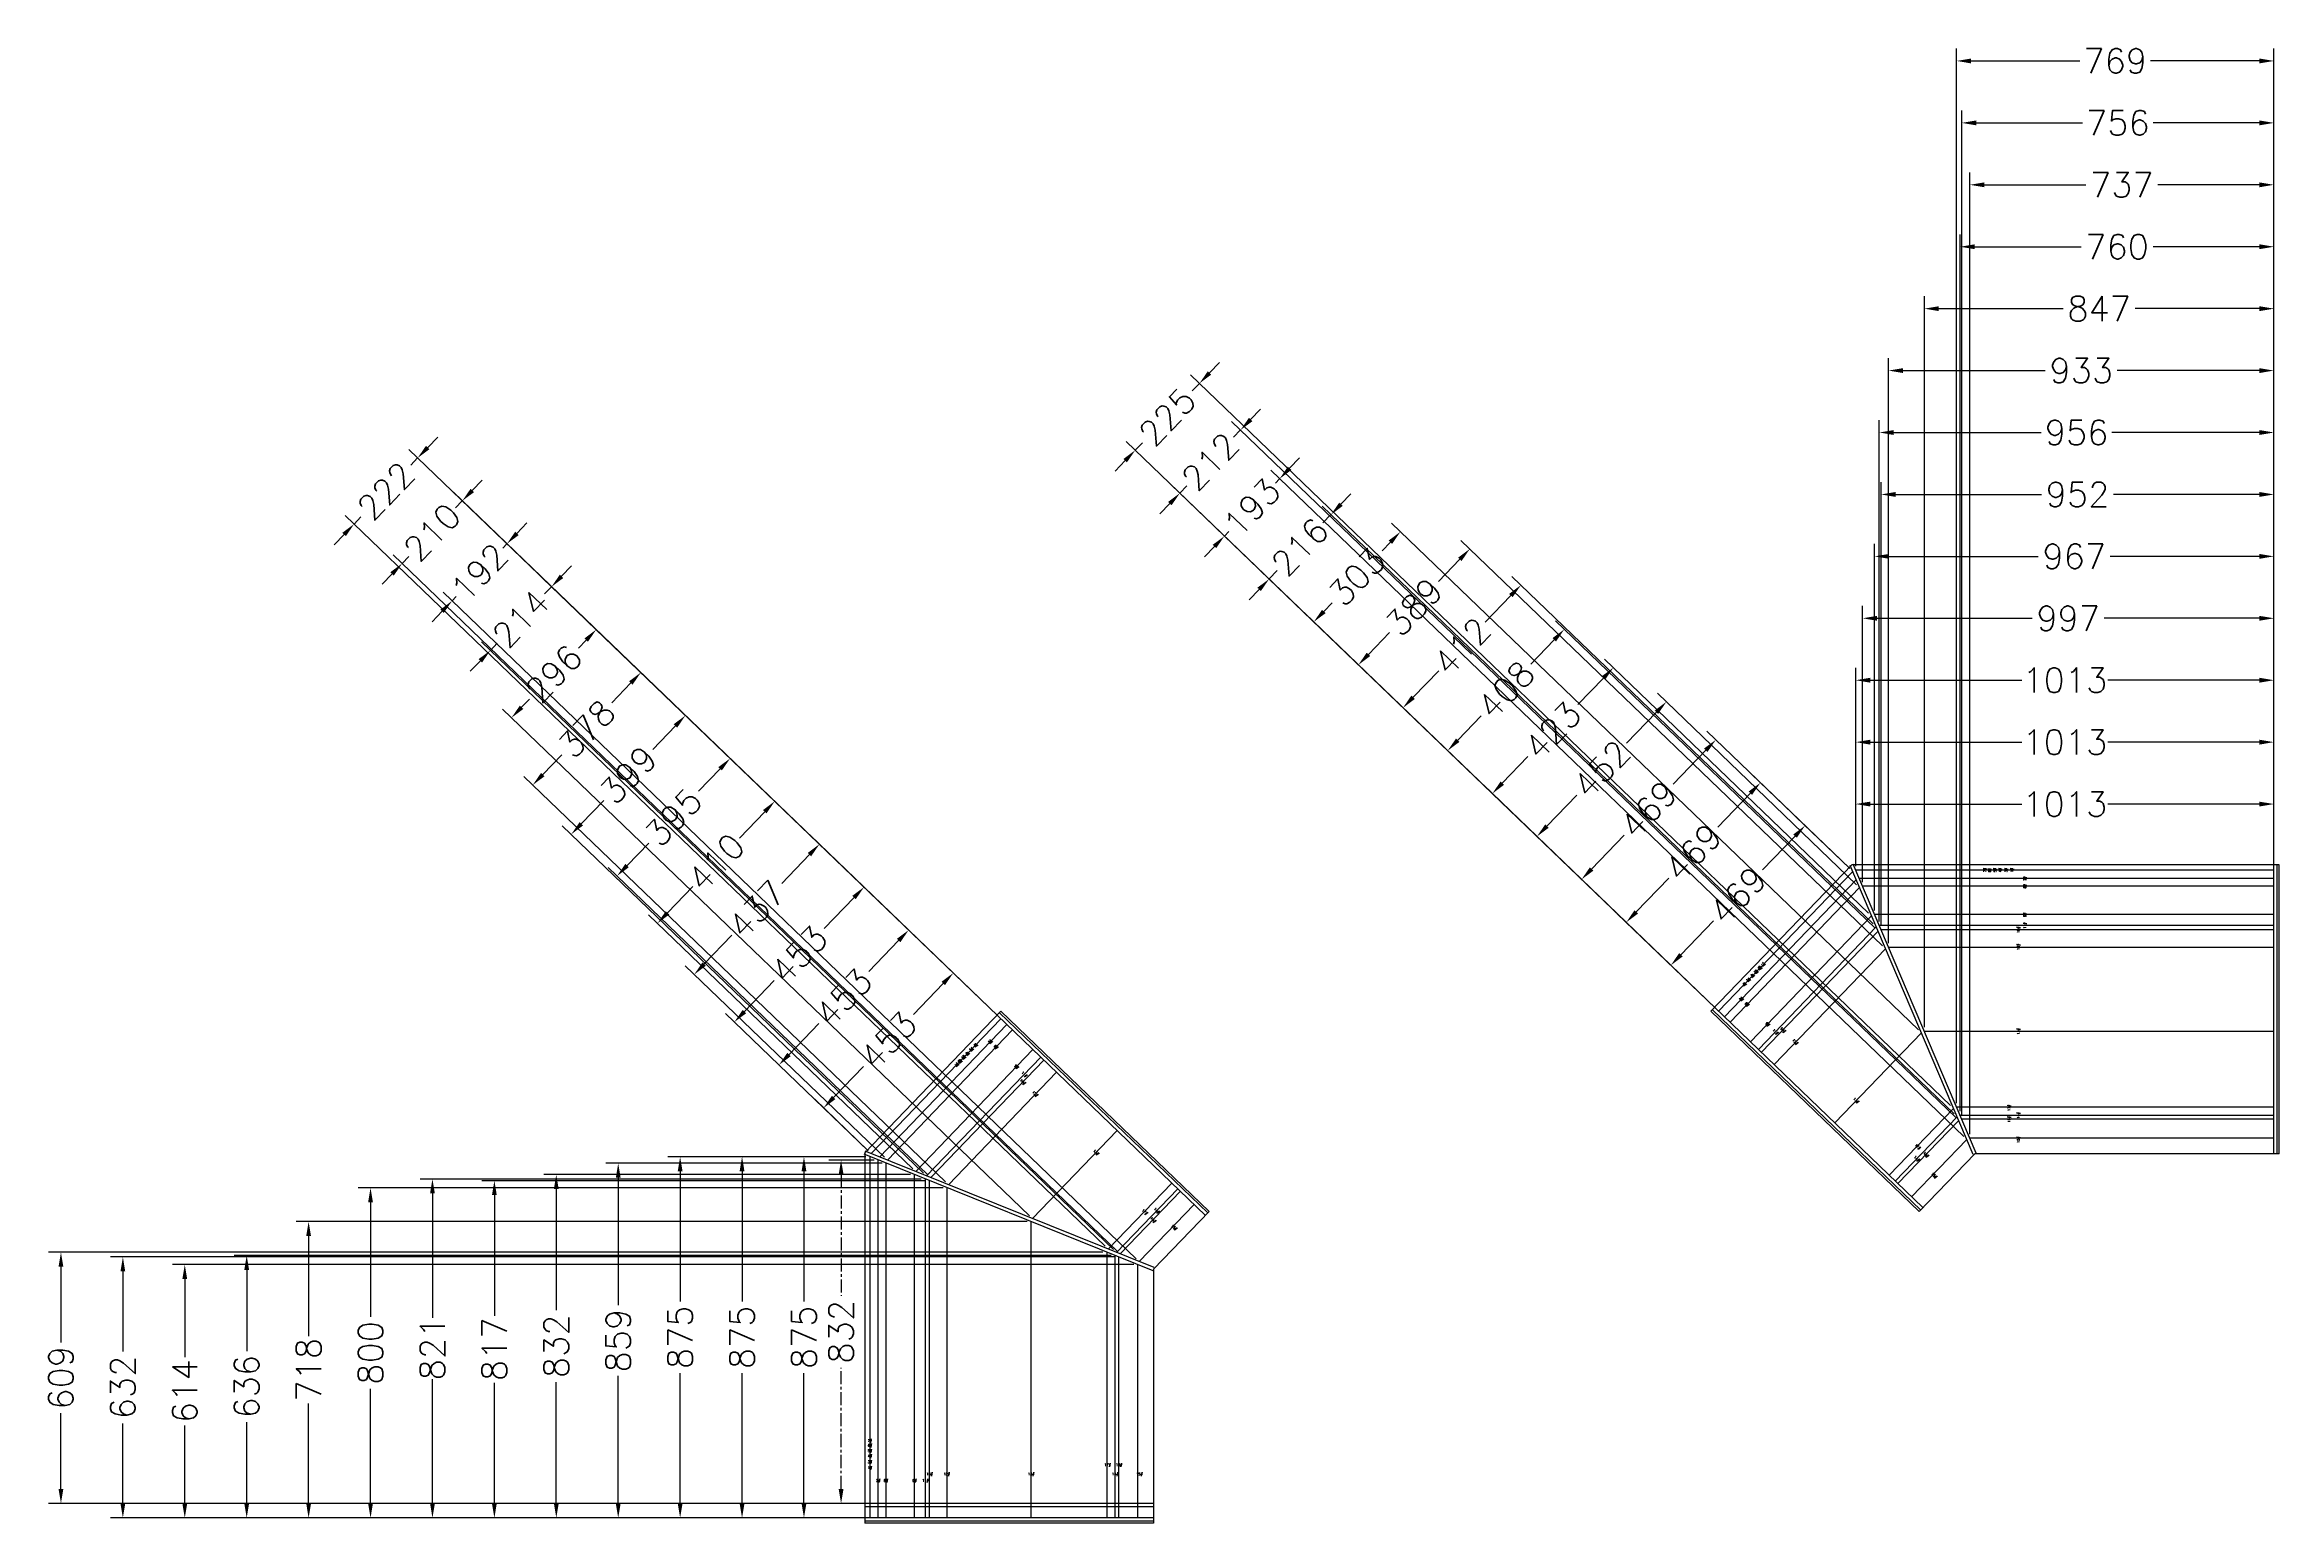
# Model space of a CAD drawing. Header units: millimetres. Extents: x 1725838 to 1745173, y -304752 to -289676.
# Drawn here: x 1726159 to 1731573, y -293651 to -290070 of the extents above; entities that cross this region are included whole.
import ezdxf

# ---------------------------------------------------------------- set-up
doc = ezdxf.new("R2010")
doc.units = ezdxf.units.MM
doc.header["$PDMODE"] = 35
doc.header["$PDSIZE"] = 3
doc.linetypes.add('CENTER', pattern=[50.8, 31.75, -6.35, 6.35, -6.35])
doc.styles.add('SIMPLEX', font='simplex.shx', dxfattribs={"bigfont": 'gbcbig.shx'})
doc.styles.get("Standard").update_dxf_attribs({"font": 'simplex.shx', "bigfont": 'gbcbig.shx'})
doc.dimstyles.new('整数60', dxfattribs={"dimtxt": 60, "dimasz": 35, "dimexe": 30, "dimexo": 10, "dimgap": 10, "dimtad": 0, "dimdec": 0, "dimzin": 12, "dimdsep": 46, "dimtxsty": 'SIMPLEX', "dimcen": 50, "dimclrd": 256, "dimclre": 256, "dimclrt": 3, "dimazin": 3, "dimtfac": 1, "dimtdec": 0, "dimtmove": 1, "dimatfit": 3, "dimfxl": 0, "dimlwd": -1, "dimlwe": -1, "dimarcsym": 0})

# ---------------------------------------------------------------- blocks, each defined once
blk = doc.blocks.new('*D168')
at = {"linetype": 'Continuous'}
for p, q in [((1728168.9, -292771.2), (1728058.7, -292771.2)), ((1728168.9, -293603.1), (1728058.7, -293603.1))]:
    blk.add_line(p, q, dxfattribs=at)
at = {"linetype": 'CENTER'}
for p, q in [((1728088.7, -292806.2), (1728088.7, -293100)), ((1728088.7, -293568.1), (1728088.7, -293274.3))]:
    blk.add_line(p, q, dxfattribs=at)
for points in [[(1728082.9, -292806.2), (1728094.6, -292806.2), (1728088.7, -292771.2)], [(1728082.9, -293568.1), (1728094.6, -293568.1), (1728088.7, -293603.1)]]:
    blk.add_solid(points)
at = {"layer": 'Defpoints', "color": 0}
for p in [(1728088.7, -292771.2), (1728178.9, -292771.2), (1728178.9, -293603.1)]:
    blk.add_point(p, dxfattribs=at)
at = {"color": 3, "insert": (1728088.7, -293187.1), "char_height": 60, "attachment_point": 5, "rotation": 90, "style": 'SIMPLEX'}
blk.add_mtext('832', dxfattribs=at)
blk = doc.blocks.new('*D169')
for p, q in [((1728148.9, -292763.2), (1727968.8, -292763.2)), ((1727998.8, -292798.2), (1727998.8, -293113.5)), ((1727998.8, -293603.1), (1727998.8, -293287.8)), ((1728148.9, -293638.1), (1727968.8, -293638.1))]:
    blk.add_line(p, q)
for points in [[(1727993, -292798.2), (1728004.6, -292798.2), (1727998.8, -292763.2)], [(1727993, -293603.1), (1728004.6, -293603.1), (1727998.8, -293638.1)]]:
    blk.add_solid(points)
at = {"layer": 'Defpoints', "color": 0}
for p in [(1727998.8, -292763.2), (1728158.9, -292763.2), (1728158.9, -293638.1)]:
    blk.add_point(p, dxfattribs=at)
at = {"color": 3, "insert": (1727998.8, -293200.6), "char_height": 60, "attachment_point": 5, "rotation": 90, "style": 'SIMPLEX'}
blk.add_mtext('875', dxfattribs=at)
blk = doc.blocks.new('*D240')
for p, q in [((1728148.9, -292763.2), (1727818.8, -292763.2)), ((1727848.8, -292798.2), (1727848.8, -293113.5)), ((1727848.8, -293603.1), (1727848.8, -293287.8)), ((1728148.9, -293638.1), (1727818.8, -293638.1))]:
    blk.add_line(p, q)
for points in [[(1727843, -292798.2), (1727854.6, -292798.2), (1727848.8, -292763.2)], [(1727843, -293603.1), (1727854.6, -293603.1), (1727848.8, -293638.1)]]:
    blk.add_solid(points)
at = {"layer": 'Defpoints', "color": 0}
for p in [(1727848.8, -292763.2), (1728158.9, -292763.2), (1728158.9, -293638.1)]:
    blk.add_point(p, dxfattribs=at)
at = {"color": 3, "insert": (1727848.8, -293200.6), "char_height": 60, "attachment_point": 5, "rotation": 90, "style": 'SIMPLEX'}
blk.add_mtext('875', dxfattribs=at)
blk = doc.blocks.new('*D170')
for p, q in [((1728148.9, -292763.2), (1727668.8, -292763.2)), ((1727698.8, -292798.2), (1727698.8, -293113.5)), ((1727698.8, -293603.1), (1727698.8, -293287.8)), ((1728148.9, -293638.1), (1727668.8, -293638.1))]:
    blk.add_line(p, q)
for points in [[(1727693, -292798.2), (1727704.6, -292798.2), (1727698.8, -292763.2)], [(1727693, -293603.1), (1727704.6, -293603.1), (1727698.8, -293638.1)]]:
    blk.add_solid(points)
at = {"layer": 'Defpoints', "color": 0}
for p in [(1727698.8, -292763.2), (1728158.9, -292763.2), (1728158.9, -293638.1)]:
    blk.add_point(p, dxfattribs=at)
at = {"color": 3, "insert": (1727698.8, -293200.6), "char_height": 60, "attachment_point": 5, "rotation": 90, "style": 'SIMPLEX'}
blk.add_mtext('875', dxfattribs=at)
blk = doc.blocks.new('*D241')
for p, q in [((1728187.9, -292778.9), (1727518.8, -292778.9)), ((1727548.8, -292813.9), (1727548.8, -293122.8)), ((1727548.8, -293603.1), (1727548.8, -293294.2)), ((1728148.9, -293638.1), (1727518.8, -293638.1))]:
    blk.add_line(p, q)
for points in [[(1727543, -292813.9), (1727554.6, -292813.9), (1727548.8, -292778.9)], [(1727543, -293603.1), (1727554.6, -293603.1), (1727548.8, -293638.1)]]:
    blk.add_solid(points)
at = {"layer": 'Defpoints', "color": 0}
for p in [(1727548.8, -292778.9), (1728197.9, -292778.9), (1728158.9, -293638.1)]:
    blk.add_point(p, dxfattribs=at)
at = {"color": 3, "insert": (1727548.8, -293208.5), "char_height": 60, "attachment_point": 5, "rotation": 90, "style": 'SIMPLEX'}
blk.add_mtext('859', dxfattribs=at)
blk = doc.blocks.new('*D242')
for p, q in [((1728256.5, -292806.5), (1727368.8, -292806.5)), ((1727398.8, -292841.5), (1727398.8, -293135.1)), ((1727398.8, -293603.1), (1727398.8, -293309.4)), ((1728148.9, -293638.1), (1727368.8, -293638.1))]:
    blk.add_line(p, q)
for points in [[(1727393, -292841.5), (1727404.6, -292841.5), (1727398.8, -292806.5)], [(1727393, -293603.1), (1727404.6, -293603.1), (1727398.8, -293638.1)]]:
    blk.add_solid(points)
at = {"layer": 'Defpoints', "color": 0}
for p in [(1727398.8, -292806.5), (1728266.5, -292806.5), (1728158.9, -293638.1)]:
    blk.add_point(p, dxfattribs=at)
at = {"color": 3, "insert": (1727398.8, -293222.3), "char_height": 60, "attachment_point": 5, "rotation": 90, "style": 'SIMPLEX'}
blk.add_mtext('832', dxfattribs=at)
blk = doc.blocks.new('*D243')
for p, q in [((1728293.1, -292821.2), (1727218.8, -292821.2)), ((1727248.8, -292856.2), (1727248.8, -293148.2)), ((1727248.8, -293603.1), (1727248.8, -293311.1)), ((1728148.9, -293638.1), (1727218.8, -293638.1))]:
    blk.add_line(p, q)
for points in [[(1727243, -292856.2), (1727254.6, -292856.2), (1727248.8, -292821.2)], [(1727243, -293603.1), (1727254.6, -293603.1), (1727248.8, -293638.1)]]:
    blk.add_solid(points)
at = {"layer": 'Defpoints', "color": 0}
for p in [(1727248.8, -292821.2), (1728303.1, -292821.2), (1728158.9, -293638.1)]:
    blk.add_point(p, dxfattribs=at)
at = {"color": 3, "insert": (1727248.8, -293229.6), "char_height": 60, "attachment_point": 5, "rotation": 90, "style": 'SIMPLEX'}
blk.add_mtext('817', dxfattribs=at)
blk = doc.blocks.new('*D244')
for p, q in [((1728282.9, -292817.1), (1727068.8, -292817.1)), ((1727098.8, -292852.1), (1727098.8, -293153.3)), ((1727098.8, -293603.1), (1727098.8, -293301.9)), ((1728148.9, -293638.1), (1727068.8, -293638.1))]:
    blk.add_line(p, q)
for points in [[(1727093, -292852.1), (1727104.6, -292852.1), (1727098.8, -292817.1)], [(1727093, -293603.1), (1727104.6, -293603.1), (1727098.8, -293638.1)]]:
    blk.add_solid(points)
at = {"layer": 'Defpoints', "color": 0}
for p in [(1727098.8, -292817.1), (1728292.9, -292817.1), (1728158.9, -293638.1)]:
    blk.add_point(p, dxfattribs=at)
at = {"color": 3, "insert": (1727098.8, -293227.6), "char_height": 60, "attachment_point": 5, "rotation": 90, "style": 'SIMPLEX'}
blk.add_mtext('821', dxfattribs=at)
blk = doc.blocks.new('*D245')
for p, q in [((1728335.9, -292838.5), (1726918.8, -292838.5)), ((1726948.8, -292873.5), (1726948.8, -293151.1)), ((1726948.8, -293603.1), (1726948.8, -293325.4)), ((1728148.9, -293638.1), (1726918.8, -293638.1))]:
    blk.add_line(p, q)
for points in [[(1726943, -292873.5), (1726954.6, -292873.5), (1726948.8, -292838.5)], [(1726943, -293603.1), (1726954.6, -293603.1), (1726948.8, -293638.1)]]:
    blk.add_solid(points)
at = {"layer": 'Defpoints', "color": 0}
for p in [(1726948.8, -292838.5), (1728345.9, -292838.5), (1728158.9, -293638.1)]:
    blk.add_point(p, dxfattribs=at)
at = {"color": 3, "insert": (1726948.8, -293238.3), "char_height": 60, "attachment_point": 5, "rotation": 90, "style": 'SIMPLEX'}
blk.add_mtext('800', dxfattribs=at)
blk = doc.blocks.new('*D246')
for p, q in [((1728539.4, -292920.4), (1726768.8, -292920.4)), ((1726798.8, -292955.4), (1726798.8, -293197.8)), ((1726798.8, -293603.1), (1726798.8, -293360.7)), ((1728148.9, -293638.1), (1726768.8, -293638.1))]:
    blk.add_line(p, q)
for points in [[(1726793, -292955.4), (1726804.6, -292955.4), (1726798.8, -292920.4)], [(1726793, -293603.1), (1726804.6, -293603.1), (1726798.8, -293638.1)]]:
    blk.add_solid(points)
at = {"layer": 'Defpoints', "color": 0}
for p in [(1726798.8, -292920.4), (1728549.4, -292920.4), (1728158.9, -293638.1)]:
    blk.add_point(p, dxfattribs=at)
at = {"color": 3, "insert": (1726798.8, -293279.2), "char_height": 60, "attachment_point": 5, "rotation": 90, "style": 'SIMPLEX'}
blk.add_mtext('718', dxfattribs=at)
blk = doc.blocks.new('*D247')
for p, q in [((1728742.9, -293002.4), (1726618.8, -293002.4)), ((1726648.8, -293037.4), (1726648.8, -293234.5)), ((1726648.8, -293603.1), (1726648.8, -293405.9)), ((1728148.9, -293638.1), (1726618.8, -293638.1))]:
    blk.add_line(p, q)
for points in [[(1726643, -293037.4), (1726654.6, -293037.4), (1726648.8, -293002.4)], [(1726643, -293603.1), (1726654.6, -293603.1), (1726648.8, -293638.1)]]:
    blk.add_solid(points)
at = {"layer": 'Defpoints', "color": 0}
for p in [(1726648.8, -293002.4), (1728752.9, -293002.4), (1728158.9, -293638.1)]:
    blk.add_point(p, dxfattribs=at)
at = {"color": 3, "insert": (1726648.8, -293320.2), "char_height": 60, "attachment_point": 5, "rotation": 90, "style": 'SIMPLEX'}
blk.add_mtext('636', dxfattribs=at)
blk = doc.blocks.new('*D248')
for p, q in [((1728797.9, -293024.5), (1726468.8, -293024.5)), ((1726498.8, -293059.5), (1726498.8, -293248.4)), ((1726498.8, -293603.1), (1726498.8, -293414.2)), ((1728148.9, -293638.1), (1726468.8, -293638.1))]:
    blk.add_line(p, q)
for points in [[(1726493, -293059.5), (1726504.6, -293059.5), (1726498.8, -293024.5)], [(1726493, -293603.1), (1726504.6, -293603.1), (1726498.8, -293638.1)]]:
    blk.add_solid(points)
at = {"layer": 'Defpoints', "color": 0}
for p in [(1726498.8, -293024.5), (1728807.9, -293024.5), (1728158.9, -293638.1)]:
    blk.add_point(p, dxfattribs=at)
at = {"color": 3, "insert": (1726498.8, -293331.3), "char_height": 60, "attachment_point": 5, "rotation": 90, "style": 'SIMPLEX'}
blk.add_mtext('614', dxfattribs=at)
blk = doc.blocks.new('*D249')
for p, q in [((1728751.9, -293006), (1726318.8, -293006)), ((1726348.8, -293041), (1726348.8, -293234.9)), ((1726348.8, -293603.1), (1726348.8, -293409.2)), ((1728148.9, -293638.1), (1726318.8, -293638.1))]:
    blk.add_line(p, q)
for points in [[(1726343, -293041), (1726354.6, -293041), (1726348.8, -293006)], [(1726343, -293603.1), (1726354.6, -293603.1), (1726348.8, -293638.1)]]:
    blk.add_solid(points)
at = {"layer": 'Defpoints', "color": 0}
for p in [(1726348.8, -293006), (1728761.9, -293006), (1728158.9, -293638.1)]:
    blk.add_point(p, dxfattribs=at)
at = {"color": 3, "insert": (1726348.8, -293322), "char_height": 60, "attachment_point": 5, "rotation": 90, "style": 'SIMPLEX'}
blk.add_mtext('632', dxfattribs=at)
blk = doc.blocks.new('*D250')
for p, q in [((1728722.9, -292994.3), (1726168.8, -292994.3)), ((1726198.8, -293029.3), (1726198.8, -293213)), ((1726198.8, -293568.1), (1726198.8, -293384.4)), ((1728148.9, -293603.1), (1726168.8, -293603.1))]:
    blk.add_line(p, q)
for points in [[(1726193, -293029.3), (1726204.6, -293029.3), (1726198.8, -292994.3)], [(1726193, -293568.1), (1726204.6, -293568.1), (1726198.8, -293603.1)]]:
    blk.add_solid(points)
at = {"layer": 'Defpoints', "color": 0}
for p in [(1726198.8, -292994.3), (1728732.9, -292994.3), (1728158.9, -293603.1)]:
    blk.add_point(p, dxfattribs=at)
at = {"color": 3, "insert": (1726198.8, -293298.7), "char_height": 60, "attachment_point": 5, "rotation": 90, "style": 'SIMPLEX'}
blk.add_mtext('609', dxfattribs=at)
blk = doc.blocks.new('*D171')
for p, q in [((1728468.8, -292422.1), (1728338.9, -292297.3)), ((1728336.3, -292343.3), (1728263.9, -292418.6)), ((1728070.7, -292619.5), (1728143.1, -292544.2)), ((1728154.7, -292748.8), (1728024.9, -292624))]:
    blk.add_line(p, q)
for points in [[(1728332.1, -292339.2), (1728340.5, -292347.3), (1728360.6, -292318.1)], [(1728066.5, -292615.5), (1728074.9, -292623.6), (1728046.5, -292644.8)]]:
    blk.add_solid(points)
at = {"layer": 'Defpoints', "color": 0}
for p in [(1728476, -292429), (1728046.5, -292644.8), (1728161.9, -292755.7)]:
    blk.add_point(p, dxfattribs=at)
at = {"color": 3, "insert": (1728203.5, -292481.4), "char_height": 60, "attachment_point": 5, "rotation": 46.1286, "style": 'SIMPLEX'}
blk.add_mtext('453', dxfattribs=at)
blk = doc.blocks.new('*D172')
for p, q in [((1728468.8, -292422.1), (1728230.8, -292193.3)), ((1728228.2, -292239.3), (1728155.8, -292314.6)), ((1727962.6, -292515.6), (1728035, -292440.3)), ((1728154.7, -292748.8), (1727916.7, -292520))]:
    blk.add_line(p, q)
for points in [[(1728224, -292235.3), (1728232.4, -292243.4), (1728252.4, -292214.1)], [(1727958.4, -292511.5), (1727966.8, -292519.6), (1727938.3, -292540.8)]]:
    blk.add_solid(points)
at = {"layer": 'Defpoints', "color": 0}
for p in [(1728476, -292429), (1727938.3, -292540.8), (1728161.9, -292755.7)]:
    blk.add_point(p, dxfattribs=at)
at = {"color": 3, "insert": (1728095.4, -292377.4), "char_height": 60, "attachment_point": 5, "rotation": 46.1286, "style": 'SIMPLEX'}
blk.add_mtext('453', dxfattribs=at)
blk = doc.blocks.new('*D173')
for p, q in [((1728468.8, -292422.1), (1728122.7, -292089.4)), ((1728120, -292135.4), (1728047.6, -292210.7)), ((1727854.5, -292411.6), (1727926.9, -292336.3)), ((1728154.7, -292748.8), (1727808.6, -292416))]:
    blk.add_line(p, q)
for points in [[(1728115.8, -292131.3), (1728124.2, -292139.4), (1728144.3, -292110.1)], [(1727850.3, -292407.6), (1727858.7, -292415.7), (1727830.2, -292436.8)]]:
    blk.add_solid(points)
at = {"layer": 'Defpoints', "color": 0}
for p in [(1728476, -292429), (1727830.2, -292436.8), (1728161.9, -292755.7)]:
    blk.add_point(p, dxfattribs=at)
at = {"color": 3, "insert": (1727987.2, -292273.5), "char_height": 60, "attachment_point": 5, "rotation": 46.1286, "style": 'SIMPLEX'}
blk.add_mtext('453', dxfattribs=at)
blk = doc.blocks.new('*D174')
for p, q in [((1728468.8, -292422.1), (1728014.5, -291985.4)), ((1728011.9, -292031.4), (1727945, -292101.1)), ((1727757.2, -292296.3), (1727824.2, -292226.7)), ((1728193.7, -292764.5), (1727711.3, -292300.8))]:
    blk.add_line(p, q)
for points in [[(1728007.7, -292027.4), (1728016.1, -292035.5), (1728036.2, -292006.2)], [(1727753, -292292.3), (1727761.4, -292300.4), (1727733, -292321.6)]]:
    blk.add_solid(points)
at = {"layer": 'Defpoints', "color": 0}
for p in [(1727733, -292321.6), (1728476, -292429), (1728200.9, -292771.4)]:
    blk.add_point(p, dxfattribs=at)
at = {"color": 3, "insert": (1727884.6, -292163.9), "char_height": 60, "attachment_point": 5, "rotation": 46.1286, "style": 'SIMPLEX'}
blk.add_mtext('437', dxfattribs=at)
blk = doc.blocks.new('*D175')
for p, q in [((1728468.8, -292422.1), (1727906.4, -291881.4)), ((1727903.8, -291927.5), (1727842.4, -291991.3)), ((1727668.2, -292172.5), (1727729.6, -292108.7)), ((1728262.3, -292792.1), (1727622.3, -292176.9))]:
    blk.add_line(p, q)
for points in [[(1727899.6, -291923.4), (1727908, -291931.5), (1727928, -291902.2)], [(1727664, -292168.4), (1727672.4, -292176.5), (1727644, -292197.7)]]:
    blk.add_solid(points)
at = {"layer": 'Defpoints', "color": 0}
for p in [(1727644, -292197.7), (1728476, -292429), (1728269.5, -292799.1)]:
    blk.add_point(p, dxfattribs=at)
at = {"color": 3, "insert": (1727786, -292050), "char_height": 60, "attachment_point": 5, "rotation": 46.1286, "style": 'SIMPLEX'}
blk.add_mtext('410', dxfattribs=at)
blk = doc.blocks.new('*D176')
for p, q in [((1728468.8, -292422.1), (1727798.3, -291777.5)), ((1727795.6, -291823.5), (1727743.4, -291877.9)), ((1727570.3, -292057.9), (1727622.6, -292003.5)), ((1728298.9, -292806.9), (1727524.4, -292062.3))]:
    blk.add_line(p, q)
for points in [[(1727791.4, -291819.5), (1727799.8, -291827.5), (1727819.9, -291798.3)], [(1727566.1, -292053.8), (1727574.5, -292061.9), (1727546, -292083.1)]]:
    blk.add_solid(points)
at = {"layer": 'Defpoints', "color": 0}
for p in [(1727546, -292083.1), (1728476, -292429), (1728306.1, -292813.8)]:
    blk.add_point(p, dxfattribs=at)
at = {"color": 3, "insert": (1727683, -291940.7), "char_height": 60, "attachment_point": 5, "rotation": 46.1286, "style": 'SIMPLEX'}
blk.add_mtext('395', dxfattribs=at)
blk = doc.blocks.new('*D177')
for p, q in [((1728468.8, -292422.1), (1727690.1, -291673.5)), ((1727687.5, -291719.5), (1727632.8, -291776.4)), ((1727459.3, -291956.9), (1727514, -291900)), ((1728288.7, -292802.8), (1727413.4, -291961.3))]:
    blk.add_line(p, q)
for points in [[(1727683.3, -291715.5), (1727691.7, -291723.6), (1727711.7, -291694.3)], [(1727455.1, -291952.8), (1727463.5, -291960.9), (1727435.1, -291982.1)]]:
    blk.add_solid(points)
at = {"layer": 'Defpoints', "color": 0}
for p in [(1727435.1, -291982.1), (1728476, -292429), (1728295.9, -292809.7)]:
    blk.add_point(p, dxfattribs=at)
at = {"color": 3, "insert": (1727573.4, -291838.2), "char_height": 60, "attachment_point": 5, "rotation": 46.1286, "style": 'SIMPLEX'}
blk.add_mtext('399', dxfattribs=at)
blk = doc.blocks.new('*D178')
for p, q in [((1727579.4, -291615.6), (1727533.1, -291663.7)), ((1728468.8, -292422.1), (1727582, -291569.6)), ((1727366, -291837.5), (1727412.3, -291789.4)), ((1728341.7, -292824.1), (1727320.1, -291842))]:
    blk.add_line(p, q)
for points in [[(1727575.2, -291611.5), (1727583.6, -291619.6), (1727603.6, -291590.4)], [(1727361.8, -291833.5), (1727370.2, -291841.6), (1727341.7, -291862.8)]]:
    blk.add_solid(points)
at = {"layer": 'Defpoints', "color": 0}
for p in [(1727341.7, -291862.8), (1728476, -292429), (1728348.9, -292831)]:
    blk.add_point(p, dxfattribs=at)
at = {"color": 3, "insert": (1727472.7, -291726.6), "char_height": 60, "attachment_point": 5, "rotation": 46.1286, "style": 'SIMPLEX'}
blk.add_mtext('378', dxfattribs=at)
blk = doc.blocks.new('*D179')
for p, q in [((1727471.2, -291511.6), (1727452.3, -291531.3)), ((1728468.8, -292422.1), (1727473.9, -291465.6)), ((1727314.7, -291674.5), (1727333.5, -291654.9)), ((1728545.2, -292906.1), (1727268.8, -291678.9))]:
    blk.add_line(p, q)
for points in [[(1727467, -291507.6), (1727475.4, -291515.7), (1727495.5, -291486.4)], [(1727310.4, -291670.5), (1727318.9, -291678.5), (1727290.4, -291699.7)]]:
    blk.add_solid(points)
at = {"layer": 'Defpoints', "color": 0}
for p in [(1727290.4, -291699.7), (1728476, -292429), (1728552.4, -292913)]:
    blk.add_point(p, dxfattribs=at)
at = {"color": 3, "insert": (1727392.9, -291593.1), "char_height": 60, "attachment_point": 5, "rotation": 46.1286, "style": 'SIMPLEX'}
blk.add_mtext('296', dxfattribs=at)
blk = doc.blocks.new('*D180')
for p, q in [((1727411.6, -291357.2), (1727435.9, -291332)), ((1728468.8, -292422.1), (1727365.7, -291361.7)), ((1727387.3, -291382.4), (1727370.6, -291399.8)), ((1727214.8, -291561.9), (1727190.5, -291587.2)), ((1728748.7, -292988), (1727217.4, -291515.9)), ((1727239.1, -291536.7), (1727255.8, -291519.3))]:
    blk.add_line(p, q)
for points in [[(1727407.4, -291353.2), (1727415.8, -291361.3), (1727387.3, -291382.4)], [(1727210.6, -291557.9), (1727219, -291566), (1727239.1, -291536.7)]]:
    blk.add_solid(points)
at = {"layer": 'Defpoints', "color": 0}
for p in [(1727239.1, -291536.7), (1728476, -292429), (1728755.9, -292995)]:
    blk.add_point(p, dxfattribs=at)
at = {"color": 3, "insert": (1727313.2, -291459.6), "char_height": 60, "attachment_point": 5, "rotation": 46.1286, "style": 'SIMPLEX'}
blk.add_mtext('214', dxfattribs=at)
blk = doc.blocks.new('*D181')
for p, q in [((1727303.5, -291253.3), (1727327.7, -291228)), ((1728468.8, -292422.1), (1727257.6, -291257.7)), ((1727279.2, -291278.5), (1727269.2, -291288.9)), ((1728803.7, -293010.2), (1727124.6, -291396)), ((1727122, -291442), (1727097.8, -291467.2)), ((1727146.3, -291416.8), (1727156.3, -291406.3))]:
    blk.add_line(p, q)
for points in [[(1727299.3, -291249.2), (1727307.7, -291257.3), (1727279.2, -291278.5)], [(1727117.8, -291438), (1727126.2, -291446), (1727146.3, -291416.8)]]:
    blk.add_solid(points)
at = {"layer": 'Defpoints', "color": 0}
for p in [(1727146.3, -291416.8), (1728476, -292429), (1728810.9, -293017.1)]:
    blk.add_point(p, dxfattribs=at)
at = {"color": 3, "insert": (1727212.7, -291347.6), "char_height": 60, "attachment_point": 5, "rotation": 46.1286, "style": 'SIMPLEX'}
blk.add_mtext('192', dxfattribs=at)
blk = doc.blocks.new('*D182')
for p, q in [((1727195.3, -291149.3), (1727219.6, -291124.1)), ((1728468.8, -292422.1), (1727149.4, -291153.7)), ((1727171.1, -291174.5), (1727154.6, -291191.7)), ((1728757.7, -292991.6), (1727003.7, -291305.4)), ((1727025.3, -291326.2), (1727041.8, -291309.1)), ((1727001, -291351.4), (1726976.8, -291376.6))]:
    blk.add_line(p, q)
for points in [[(1727191.1, -291145.3), (1727199.5, -291153.3), (1727171.1, -291174.5)], [(1726996.8, -291347.4), (1727005.2, -291355.4), (1727025.3, -291326.2)]]:
    blk.add_solid(points)
at = {"layer": 'Defpoints', "color": 0}
for p in [(1727025.3, -291326.2), (1728476, -292429), (1728764.9, -292998.6)]:
    blk.add_point(p, dxfattribs=at)
at = {"color": 3, "insert": (1727098.2, -291250.4), "char_height": 60, "attachment_point": 5, "rotation": 46.1286, "style": 'SIMPLEX'}
blk.add_mtext('210', dxfattribs=at)
blk = doc.blocks.new('*D183')
for p, q in [((1727087.2, -291045.3), (1727111.5, -291020.1)), ((1728468.8, -292422.1), (1727041.3, -291049.8)), ((1727062.9, -291070.6), (1727046.4, -291087.8)), ((1728728.7, -292980), (1726887.4, -291209.8)), ((1726909.1, -291230.6), (1726925.6, -291213.4)), ((1726884.8, -291255.9), (1726860.6, -291281.1))]:
    blk.add_line(p, q)
for points in [[(1727083, -291041.3), (1727091.4, -291049.4), (1727062.9, -291070.6)], [(1726880.6, -291251.8), (1726889, -291259.9), (1726909.1, -291230.6)]]:
    blk.add_solid(points)
at = {"layer": 'Defpoints', "color": 0}
for p in [(1726909.1, -291230.6), (1728476, -292429), (1728735.9, -292986.9)]:
    blk.add_point(p, dxfattribs=at)
at = {"color": 3, "insert": (1726986, -291150.6), "char_height": 60, "attachment_point": 5, "rotation": 46.1286, "style": 'SIMPLEX'}
blk.add_mtext('222', dxfattribs=at)
blk = doc.blocks.new('*D184')
for p, q in [((1730532.2, -292065.3), (1730402.3, -291940.4)), ((1730399.7, -291986.4), (1730320.8, -292068.5)), ((1730123.1, -292274.1), (1730202, -292192.1)), ((1730207.1, -292403.4), (1730077.3, -292278.5))]:
    blk.add_line(p, q)
for points in [[(1730395.5, -291982.4), (1730403.9, -291990.5), (1730423.9, -291961.2)], [(1730118.9, -292270), (1730127.4, -292278.1), (1730098.9, -292299.3)]]:
    blk.add_solid(points)
at = {"layer": 'Defpoints', "color": 0}
for p in [(1730423.9, -291961.2), (1730539.4, -292072.2), (1730214.3, -292410.3)]:
    blk.add_point(p, dxfattribs=at)
at = {"color": 3, "insert": (1730261.4, -292130.3), "char_height": 60, "attachment_point": 5, "rotation": 46.1286, "style": 'SIMPLEX'}
blk.add_mtext('469', dxfattribs=at)
blk = doc.blocks.new('*D185')
for p, q in [((1730532.2, -292065.3), (1730294.2, -291836.5)), ((1730291.5, -291882.5), (1730212.7, -291964.5)), ((1730015, -292170.1), (1730093.9, -292088.1)), ((1730207.1, -292403.4), (1729969.1, -292174.6))]:
    blk.add_line(p, q)
for points in [[(1730287.3, -291878.4), (1730295.7, -291886.5), (1730315.8, -291857.3)], [(1730010.8, -292166.1), (1730019.2, -292174.2), (1729990.8, -292195.4)]]:
    blk.add_solid(points)
at = {"layer": 'Defpoints', "color": 0}
for p in [(1730315.8, -291857.3), (1730539.4, -292072.2), (1730214.3, -292410.3)]:
    blk.add_point(p, dxfattribs=at)
at = {"color": 3, "insert": (1730153.3, -292026.3), "char_height": 60, "attachment_point": 5, "rotation": 46.1286, "style": 'SIMPLEX'}
blk.add_mtext('469', dxfattribs=at)
blk = doc.blocks.new('*D186')
for p, q in [((1730183.4, -291778.5), (1730104.5, -291860.6)), ((1730532.2, -292065.3), (1730186, -291732.5)), ((1729906.9, -292066.2), (1729985.7, -291984.1)), ((1730207.1, -292403.4), (1729861, -292070.6))]:
    blk.add_line(p, q)
for points in [[(1730179.2, -291774.5), (1730187.6, -291782.6), (1730207.7, -291753.3)], [(1729902.7, -292062.1), (1729911.1, -292070.2), (1729882.6, -292091.4)]]:
    blk.add_solid(points)
at = {"layer": 'Defpoints', "color": 0}
for p in [(1730207.7, -291753.3), (1730539.4, -292072.2), (1730214.3, -292410.3)]:
    blk.add_point(p, dxfattribs=at)
at = {"color": 3, "insert": (1730045.1, -291922.3), "char_height": 60, "attachment_point": 5, "rotation": 46.1286, "style": 'SIMPLEX'}
blk.add_mtext('469', dxfattribs=at)
blk = doc.blocks.new('*D187')
for p, q in [((1730548.8, -292104.3), (1730066.4, -291640.5)), ((1730063.8, -291686.5), (1729991.6, -291761.6)), ((1729798.7, -291962.2), (1729870.9, -291887.2)), ((1730207.1, -292403.4), (1729752.9, -291966.7))]:
    blk.add_line(p, q)
for points in [[(1730059.6, -291682.5), (1730068, -291690.6), (1730088, -291661.3)], [(1729794.5, -291958.2), (1729803, -291966.3), (1729774.5, -291987.4)]]:
    blk.add_solid(points)
at = {"layer": 'Defpoints', "color": 0}
for p in [(1730088, -291661.3), (1730556, -292111.2), (1730214.3, -292410.3)]:
    blk.add_point(p, dxfattribs=at)
at = {"color": 3, "insert": (1729931.3, -291824.4), "char_height": 60, "attachment_point": 5, "rotation": 46.1286, "style": 'SIMPLEX'}
blk.add_mtext('452', dxfattribs=at)
blk = doc.blocks.new('*D188')
for p, q in [((1730578, -292172.8), (1729938, -291557.6)), ((1729935.4, -291603.6), (1729873.4, -291668.1)), ((1729690.6, -291858.3), (1729752.6, -291793.8)), ((1730207.1, -292403.4), (1729644.7, -291862.7))]:
    blk.add_line(p, q)
for points in [[(1729931.2, -291599.6), (1729939.6, -291607.7), (1729959.7, -291578.4)], [(1729686.4, -291854.2), (1729694.8, -291862.3), (1729666.4, -291883.5)]]:
    blk.add_solid(points)
at = {"layer": 'Defpoints', "color": 0}
for p in [(1729959.7, -291578.4), (1730585.2, -292179.8), (1730214.3, -292410.3)]:
    blk.add_point(p, dxfattribs=at)
at = {"color": 3, "insert": (1729813, -291730.9), "char_height": 60, "attachment_point": 5, "rotation": 46.1286, "style": 'SIMPLEX'}
blk.add_mtext('423', dxfattribs=at)
blk = doc.blocks.new('*D189')
for p, q in [((1729816.5, -291510.9), (1729759.9, -291569.8)), ((1730593.6, -292209.4), (1729819.1, -291464.9)), ((1729582.5, -291754.3), (1729639.1, -291695.4)), ((1730207.1, -292403.4), (1729536.6, -291758.7))]:
    blk.add_line(p, q)
for points in [[(1729812.3, -291506.9), (1729820.7, -291515), (1729840.7, -291485.7)], [(1729578.3, -291750.3), (1729586.7, -291758.3), (1729558.2, -291779.5)]]:
    blk.add_solid(points)
at = {"layer": 'Defpoints', "color": 0}
for p in [(1729840.7, -291485.7), (1730600.8, -292216.4), (1730214.3, -292410.3)]:
    blk.add_point(p, dxfattribs=at)
at = {"color": 3, "insert": (1729699.5, -291632.6), "char_height": 60, "attachment_point": 5, "rotation": 46.1286, "style": 'SIMPLEX'}
blk.add_mtext('408', dxfattribs=at)
blk = doc.blocks.new('*D190')
for p, q in [((1729711.3, -291403.8), (1729649.3, -291468.4)), ((1730589.2, -292199.3), (1729714, -291357.8)), ((1729474.3, -291650.3), (1729536.4, -291585.8)), ((1730207.1, -292403.4), (1729428.5, -291654.8))]:
    blk.add_line(p, q)
for points in [[(1729707.1, -291399.8), (1729715.5, -291407.9), (1729735.6, -291378.6)], [(1729470.1, -291646.3), (1729478.5, -291654.4), (1729450.1, -291675.6)]]:
    blk.add_solid(points)
at = {"layer": 'Defpoints', "color": 0}
for p in [(1729735.6, -291378.6), (1730596.4, -292206.2), (1730214.3, -292410.3)]:
    blk.add_point(p, dxfattribs=at)
at = {"color": 3, "insert": (1729592.8, -291527.1), "char_height": 60, "attachment_point": 5, "rotation": 46.1286, "style": 'SIMPLEX'}
blk.add_mtext('412', dxfattribs=at)
blk = doc.blocks.new('*D191')
for p, q in [((1730611.8, -292252.3), (1729590.2, -291270.1)), ((1729587.5, -291316.1), (1729536.3, -291369.5)), ((1729366.2, -291546.4), (1729417.5, -291493.1)), ((1730207.1, -292403.4), (1729320.3, -291550.8))]:
    blk.add_line(p, q)
for points in [[(1729583.3, -291312.1), (1729591.8, -291320.2), (1729611.8, -291290.9)], [(1729362, -291542.3), (1729370.4, -291550.4), (1729342, -291571.6)]]:
    blk.add_solid(points)
at = {"layer": 'Defpoints', "color": 0}
for p in [(1729611.8, -291290.9), (1730619, -292259.2), (1730214.3, -292410.3)]:
    blk.add_point(p, dxfattribs=at)
at = {"color": 3, "insert": (1729476.9, -291431.3), "char_height": 60, "attachment_point": 5, "rotation": 46.1286, "style": 'SIMPLEX'}
blk.add_mtext('389', dxfattribs=at)
blk = doc.blocks.new('*D192')
for p, q in [((1730698.4, -292455.8), (1729422, -291228.6)), ((1729419.4, -291274.7), (1729399.1, -291295.7)), ((1730207.1, -292403.4), (1729212.2, -291446.9)), ((1729258.1, -291442.4), (1729278.3, -291421.4))]:
    blk.add_line(p, q)
for points in [[(1729415.2, -291270.6), (1729423.6, -291278.7), (1729443.6, -291249.4)], [(1729253.9, -291438.4), (1729262.3, -291446.5), (1729233.8, -291467.7)]]:
    blk.add_solid(points)
at = {"layer": 'Defpoints', "color": 0}
for p in [(1729443.6, -291249.4), (1730214.3, -292410.3), (1730705.7, -292462.7)]:
    blk.add_point(p, dxfattribs=at)
at = {"color": 3, "insert": (1729338.7, -291358.5), "char_height": 60, "attachment_point": 5, "rotation": 46.1286, "style": 'SIMPLEX'}
blk.add_mtext('303', dxfattribs=at)
blk = doc.blocks.new('*D193')
for p, q in [((1730785.1, -292659.3), (1729253.8, -291187.1)), ((1729299.7, -291182.7), (1729323.9, -291157.5)), ((1729275.4, -291207.9), (1729256, -291228.1)), ((1730207.1, -292403.4), (1729104.1, -291342.9)), ((1729125.7, -291363.7), (1729145.1, -291343.5)), ((1729101.4, -291388.9), (1729077.2, -291414.2))]:
    blk.add_line(p, q)
for points in [[(1729295.5, -291178.7), (1729303.9, -291186.7), (1729275.4, -291207.9)], [(1729097.2, -291384.9), (1729105.6, -291393), (1729125.7, -291363.7)]]:
    blk.add_solid(points)
at = {"layer": 'Defpoints', "color": 0}
for p in [(1729275.4, -291207.9), (1730214.3, -292410.3), (1730792.3, -292666.2)]:
    blk.add_point(p, dxfattribs=at)
at = {"color": 3, "insert": (1729200.6, -291285.8), "char_height": 60, "attachment_point": 5, "rotation": 46.1286, "style": 'SIMPLEX'}
blk.add_mtext('216', dxfattribs=at)
blk = doc.blocks.new('*D194')
for p, q in [((1729175.3, -291095.6), (1729199.6, -291070.4)), ((1730808.5, -292714.3), (1729129.4, -291100.1)), ((1729151.1, -291120.9), (1729140.7, -291131.6)), ((1730207.1, -292403.4), (1728995.9, -291239)), ((1728993.3, -291285), (1728969, -291310.2)), ((1729017.5, -291259.7), (1729027.9, -291249))]:
    blk.add_line(p, q)
for points in [[(1729171.1, -291091.6), (1729179.5, -291099.7), (1729151.1, -291120.9)], [(1728989.1, -291280.9), (1728997.5, -291289), (1729017.5, -291259.7)]]:
    blk.add_solid(points)
at = {"layer": 'Defpoints', "color": 0}
for p in [(1729151.1, -291120.9), (1730214.3, -292410.3), (1730815.7, -292721.2)]:
    blk.add_point(p, dxfattribs=at)
at = {"color": 3, "insert": (1729084.3, -291190.3), "char_height": 60, "attachment_point": 5, "rotation": 46.1286, "style": 'SIMPLEX'}
blk.add_mtext('193', dxfattribs=at)
blk = doc.blocks.new('*D195')
for p, q in [((1729080.8, -290977.6), (1729105, -290952.3)), ((1730788.9, -292668.3), (1729034.9, -290982)), ((1729056.5, -291002.8), (1729039.4, -291020.6)), ((1728885.2, -291181), (1728860.9, -291206.3)), ((1730207.1, -292403.4), (1728887.8, -291135)), ((1728909.4, -291155.8), (1728926.5, -291138))]:
    blk.add_line(p, q)
for points in [[(1729076.6, -290973.5), (1729085, -290981.6), (1729056.5, -291002.8)], [(1728881, -291177), (1728889.4, -291185.1), (1728909.4, -291155.8)]]:
    blk.add_solid(points)
at = {"layer": 'Defpoints', "color": 0}
for p in [(1729056.5, -291002.8), (1730214.3, -292410.3), (1730796.1, -292675.2)]:
    blk.add_point(p, dxfattribs=at)
at = {"color": 3, "insert": (1728983, -291079.3), "char_height": 60, "attachment_point": 5, "rotation": 46.1286, "style": 'SIMPLEX'}
blk.add_mtext('212', dxfattribs=at)
blk = doc.blocks.new('*D196')
for p, q in [((1728981.2, -290864.7), (1729005.4, -290839.5)), ((1730776.6, -292639.3), (1728935.3, -290869.1)), ((1728956.9, -290889.9), (1728939.5, -290908.1)), ((1728777, -291077.1), (1728752.8, -291102.3)), ((1730207.1, -292403.4), (1728779.7, -291031)), ((1728801.3, -291051.8), (1728818.7, -291033.7))]:
    blk.add_line(p, q)
for points in [[(1728977, -290860.7), (1728985.4, -290868.7), (1728956.9, -290889.9)], [(1728772.8, -291073), (1728781.2, -291081.1), (1728801.3, -291051.8)]]:
    blk.add_solid(points)
at = {"layer": 'Defpoints', "color": 0}
for p in [(1728956.9, -290889.9), (1730214.3, -292410.3), (1730783.8, -292646.2)]:
    blk.add_point(p, dxfattribs=at)
at = {"color": 3, "insert": (1728879.1, -290970.9), "char_height": 60, "attachment_point": 5, "rotation": 46.1286, "style": 'SIMPLEX'}
blk.add_mtext('225', dxfattribs=at)
blk = doc.blocks.new('*D197')
for p, q in [((1730546.7, -292059.1), (1730546.7, -291878.9)), ((1731559.8, -292059.1), (1731559.8, -291878.9)), ((1730581.7, -291908.9), (1730949, -291908.9)), ((1731524.8, -291908.9), (1731157.6, -291908.9))]:
    blk.add_line(p, q)
for points in [[(1730581.7, -291903.1), (1730581.7, -291914.8), (1730546.7, -291908.9)], [(1731524.8, -291903.1), (1731524.8, -291914.8), (1731559.8, -291908.9)]]:
    blk.add_solid(points)
at = {"layer": 'Defpoints', "color": 0}
for p in [(1730546.7, -291908.9), (1730546.7, -292069.1), (1731559.8, -292069.1)]:
    blk.add_point(p, dxfattribs=at)
at = {"color": 3, "insert": (1731053.3, -291908.9), "char_height": 60, "attachment_point": 5, "style": 'SIMPLEX'}
blk.add_mtext('1013', dxfattribs=at)
blk = doc.blocks.new('*D198')
for p, q in [((1730546.7, -292059.1), (1730546.7, -291728.9)), ((1731559.8, -292059.1), (1731559.8, -291728.9)), ((1730581.7, -291758.9), (1730949, -291758.9)), ((1731524.8, -291758.9), (1731157.6, -291758.9))]:
    blk.add_line(p, q)
for points in [[(1730581.7, -291753.1), (1730581.7, -291764.8), (1730546.7, -291758.9)], [(1731524.8, -291753.1), (1731524.8, -291764.8), (1731559.8, -291758.9)]]:
    blk.add_solid(points)
at = {"layer": 'Defpoints', "color": 0}
for p in [(1730546.7, -291758.9), (1730546.7, -292069.1), (1731559.8, -292069.1)]:
    blk.add_point(p, dxfattribs=at)
at = {"color": 3, "insert": (1731053.3, -291758.9), "char_height": 60, "attachment_point": 5, "style": 'SIMPLEX'}
blk.add_mtext('1013', dxfattribs=at)
blk = doc.blocks.new('*D199')
for p, q in [((1730546.7, -292059.1), (1730546.7, -291578.9)), ((1730581.7, -291608.9), (1730949, -291608.9)), ((1731524.8, -291608.9), (1731157.6, -291608.9)), ((1731559.8, -292059.1), (1731559.8, -291578.9))]:
    blk.add_line(p, q)
for points in [[(1730581.7, -291603.1), (1730581.7, -291614.8), (1730546.7, -291608.9)], [(1731524.8, -291603.1), (1731524.8, -291614.8), (1731559.8, -291608.9)]]:
    blk.add_solid(points)
at = {"layer": 'Defpoints', "color": 0}
for p in [(1730546.7, -291608.9), (1730546.7, -292069.1), (1731559.8, -292069.1)]:
    blk.add_point(p, dxfattribs=at)
at = {"color": 3, "insert": (1731053.3, -291608.9), "char_height": 60, "attachment_point": 5, "style": 'SIMPLEX'}
blk.add_mtext('1013', dxfattribs=at)
blk = doc.blocks.new('*D200')
for p, q in [((1730563.3, -292098.1), (1730563.3, -291428.9)), ((1731559.8, -292059.1), (1731559.8, -291428.9)), ((1730598.3, -291458.9), (1730974.5, -291458.9)), ((1731524.8, -291458.9), (1731148.7, -291458.9))]:
    blk.add_line(p, q)
for points in [[(1730598.3, -291453.1), (1730598.3, -291464.8), (1730563.3, -291458.9)], [(1731524.8, -291453.1), (1731524.8, -291464.8), (1731559.8, -291458.9)]]:
    blk.add_solid(points)
at = {"layer": 'Defpoints', "color": 0}
for p in [(1730563.3, -291458.9), (1730563.3, -292108.1), (1731559.8, -292069.1)]:
    blk.add_point(p, dxfattribs=at)
at = {"color": 3, "insert": (1731061.6, -291458.9), "char_height": 60, "attachment_point": 5, "style": 'SIMPLEX'}
blk.add_mtext('997', dxfattribs=at)
blk = doc.blocks.new('*D201')
for p, q in [((1730592.5, -292166.6), (1730592.5, -291278.9)), ((1731559.8, -292059.1), (1731559.8, -291278.9)), ((1730627.5, -291308.9), (1730989, -291308.9)), ((1731524.8, -291308.9), (1731163.3, -291308.9))]:
    blk.add_line(p, q)
for points in [[(1730627.5, -291303.1), (1730627.5, -291314.8), (1730592.5, -291308.9)], [(1731524.8, -291303.1), (1731524.8, -291314.8), (1731559.8, -291308.9)]]:
    blk.add_solid(points)
at = {"layer": 'Defpoints', "color": 0}
for p in [(1730592.5, -291308.9), (1731559.8, -292069.1), (1730592.5, -292176.6)]:
    blk.add_point(p, dxfattribs=at)
at = {"color": 3, "insert": (1731076.2, -291308.9), "char_height": 60, "attachment_point": 5, "style": 'SIMPLEX'}
blk.add_mtext('967', dxfattribs=at)
blk = doc.blocks.new('*D202')
for p, q in [((1730608.1, -292203.2), (1730608.1, -291128.9)), ((1731559.8, -292059.1), (1731559.8, -291128.9)), ((1730643.1, -291158.9), (1730996.8, -291158.9)), ((1731524.8, -291158.9), (1731171.1, -291158.9))]:
    blk.add_line(p, q)
for points in [[(1730643.1, -291153.1), (1730643.1, -291164.8), (1730608.1, -291158.9)], [(1731524.8, -291153.1), (1731524.8, -291164.8), (1731559.8, -291158.9)]]:
    blk.add_solid(points)
at = {"layer": 'Defpoints', "color": 0}
for p in [(1730608.1, -291158.9), (1731559.8, -292069.1), (1730608.1, -292213.2)]:
    blk.add_point(p, dxfattribs=at)
at = {"color": 3, "insert": (1731084, -291158.9), "char_height": 60, "attachment_point": 5, "style": 'SIMPLEX'}
blk.add_mtext('952', dxfattribs=at)
blk = doc.blocks.new('*D203')
for p, q in [((1730603.8, -292193.1), (1730603.8, -290978.9)), ((1730638.8, -291008.9), (1730996.1, -291008.9)), ((1731524.8, -291008.9), (1731167.5, -291008.9)), ((1731559.8, -292059.1), (1731559.8, -290978.9))]:
    blk.add_line(p, q)
for points in [[(1730638.8, -291003.1), (1730638.8, -291014.8), (1730603.8, -291008.9)], [(1731524.8, -291003.1), (1731524.8, -291014.8), (1731559.8, -291008.9)]]:
    blk.add_solid(points)
at = {"layer": 'Defpoints', "color": 0}
for p in [(1730603.8, -291008.9), (1731559.8, -292069.1), (1730603.8, -292203.1)]:
    blk.add_point(p, dxfattribs=at)
at = {"color": 3, "insert": (1731081.8, -291008.9), "char_height": 60, "attachment_point": 5, "style": 'SIMPLEX'}
blk.add_mtext('956', dxfattribs=at)
blk = doc.blocks.new('*D204')
for p, q in [((1730626.4, -292246.1), (1730626.4, -290828.9)), ((1730661.4, -290858.9), (1731006, -290858.9)), ((1731524.8, -290858.9), (1731180.2, -290858.9)), ((1731559.8, -292059.1), (1731559.8, -290828.9))]:
    blk.add_line(p, q)
for points in [[(1730661.4, -290853.1), (1730661.4, -290864.8), (1730626.4, -290858.9)], [(1731524.8, -290853.1), (1731524.8, -290864.8), (1731559.8, -290858.9)]]:
    blk.add_solid(points)
at = {"layer": 'Defpoints', "color": 0}
for p in [(1730626.4, -290858.9), (1731559.8, -292069.1), (1730626.4, -292256.1)]:
    blk.add_point(p, dxfattribs=at)
at = {"color": 3, "insert": (1731093.1, -290858.9), "char_height": 60, "attachment_point": 5, "style": 'SIMPLEX'}
blk.add_mtext('933', dxfattribs=at)
blk = doc.blocks.new('*D205')
for p, q in [((1730713, -292449.6), (1730713, -290678.9)), ((1731559.8, -292059.1), (1731559.8, -290678.9)), ((1730748, -290708.9), (1731049.3, -290708.9)), ((1731524.8, -290708.9), (1731223.6, -290708.9))]:
    blk.add_line(p, q)
for points in [[(1730748, -290703.1), (1730748, -290714.8), (1730713, -290708.9)], [(1731524.8, -290703.1), (1731524.8, -290714.8), (1731559.8, -290708.9)]]:
    blk.add_solid(points)
at = {"layer": 'Defpoints', "color": 0}
for p in [(1730713, -290708.9), (1731559.8, -292069.1), (1730713, -292459.6)]:
    blk.add_point(p, dxfattribs=at)
at = {"color": 3, "insert": (1731136.4, -290708.9), "char_height": 60, "attachment_point": 5, "style": 'SIMPLEX'}
blk.add_mtext('847', dxfattribs=at)
blk = doc.blocks.new('*D206')
for p, q in [((1730799.7, -292653.1), (1730799.7, -290528.9)), ((1731559.8, -292059.1), (1731559.8, -290528.9)), ((1730834.7, -290558.9), (1731092.6, -290558.9)), ((1731524.8, -290558.9), (1731266.9, -290558.9))]:
    blk.add_line(p, q)
for points in [[(1730834.7, -290553.1), (1730834.7, -290564.8), (1730799.7, -290558.9)], [(1731524.8, -290553.1), (1731524.8, -290564.8), (1731559.8, -290558.9)]]:
    blk.add_solid(points)
at = {"layer": 'Defpoints', "color": 0}
for p in [(1730799.7, -290558.9), (1731559.8, -292069.1), (1730799.7, -292663.1)]:
    blk.add_point(p, dxfattribs=at)
at = {"color": 3, "insert": (1731179.8, -290558.9), "char_height": 60, "attachment_point": 5, "style": 'SIMPLEX'}
blk.add_mtext('760', dxfattribs=at)
blk = doc.blocks.new('*D207')
for p, q in [((1730823.1, -292708.1), (1730823.1, -290378.9)), ((1730858.1, -290408.9), (1731104.3, -290408.9)), ((1731524.8, -290408.9), (1731278.6, -290408.9)), ((1731559.8, -292059.1), (1731559.8, -290378.9))]:
    blk.add_line(p, q)
for points in [[(1730858.1, -290403.1), (1730858.1, -290414.8), (1730823.1, -290408.9)], [(1731524.8, -290403.1), (1731524.8, -290414.8), (1731559.8, -290408.9)]]:
    blk.add_solid(points)
at = {"layer": 'Defpoints', "color": 0}
for p in [(1730823.1, -290408.9), (1731559.8, -292069.1), (1730823.1, -292718.1)]:
    blk.add_point(p, dxfattribs=at)
at = {"color": 3, "insert": (1731191.5, -290408.9), "char_height": 60, "attachment_point": 5, "style": 'SIMPLEX'}
blk.add_mtext('737', dxfattribs=at)
blk = doc.blocks.new('*D208')
for p, q in [((1730803.5, -292662.1), (1730803.5, -290228.9)), ((1730838.5, -290258.9), (1731096, -290258.9)), ((1731524.8, -290258.9), (1731267.4, -290258.9)), ((1731559.8, -292059.1), (1731559.8, -290228.9))]:
    blk.add_line(p, q)
for points in [[(1730838.5, -290253.1), (1730838.5, -290264.8), (1730803.5, -290258.9)], [(1731524.8, -290253.1), (1731524.8, -290264.8), (1731559.8, -290258.9)]]:
    blk.add_solid(points)
at = {"layer": 'Defpoints', "color": 0}
for p in [(1730803.5, -290258.9), (1731559.8, -292069.1), (1730803.5, -292672.1)]:
    blk.add_point(p, dxfattribs=at)
at = {"color": 3, "insert": (1731181.7, -290258.9), "char_height": 60, "attachment_point": 5, "style": 'SIMPLEX'}
blk.add_mtext('756', dxfattribs=at)
blk = doc.blocks.new('*D209')
for p, q in [((1730791.1, -292633.1), (1730791.1, -290078.9)), ((1731559.8, -292059.1), (1731559.8, -290078.9)), ((1730826.1, -290108.9), (1731089.8, -290108.9)), ((1731524.8, -290108.9), (1731261.2, -290108.9))]:
    blk.add_line(p, q)
for points in [[(1730826.1, -290103.1), (1730826.1, -290114.8), (1730791.1, -290108.9)], [(1731524.8, -290103.1), (1731524.8, -290114.8), (1731559.8, -290108.9)]]:
    blk.add_solid(points)
at = {"layer": 'Defpoints', "color": 0}
for p in [(1730791.1, -290108.9), (1731559.8, -292069.1), (1730791.1, -292643.1)]:
    blk.add_point(p, dxfattribs=at)
at = {"color": 3, "insert": (1731175.5, -290108.9), "char_height": 60, "attachment_point": 5, "style": 'SIMPLEX'}
blk.add_mtext('769', dxfattribs=at)

msp = doc.modelspace()

# ---------------------------------------------------------------- linework, layer by layer
at = {"color": 6}
for p, q in [((1730536.9, -292056.1), (1730196, -292410.7)), ((1730831.2, -292757.6), (1730533.2, -292057.6)), ((1731572.8, -292056.1), (1730536.9, -292056.1)), ((1730838.6, -292754.5), (1730540.5, -292054.5)), ((1731559.8, -292756.1), (1731559.8, -292056.1)), ((1731567.8, -292756.1), (1731567.8, -292056.1)), ((1728475.6, -292410.7), (1728145.9, -292753.6)), ((1728971.3, -292905.2), (1728466.6, -292420)), ((1728976.8, -292899.4), (1728472.2, -292414.3)), ((1730704.1, -292892.2), (1730199.4, -292407.1)), ((1730709.6, -292886.4), (1730205, -292401.3)), ((1728844.4, -293039.2), (1728144.4, -292757.3)), ((1728847.4, -293031.8), (1728147.4, -292749.9)), ((1728845.9, -293603.1), (1728145.9, -293603.1)), ((1728845.9, -293611.1), (1728145.9, -293611.1)), ((1728845.9, -293638.1), (1728145.9, -293638.1)), ((1728845.9, -293646.1), (1728145.9, -293646.1))]:
    msp.add_line(p, q, dxfattribs=at)
for p, q in [((1730214.3, -292410.3), (1730539.4, -292072.2)), ((1730228.8, -292424.2), (1730547.9, -292092.2)), ((1731559.8, -292069.1), (1730546.7, -292069.1)), ((1731559.8, -292089.1), (1730555.3, -292089.1)), ((1731559.8, -292108.1), (1730563.3, -292108.1)), ((1730242.5, -292437.3), (1730556, -292111.2)), ((1730291.9, -292484.8), (1730585.2, -292179.8)), ((1730310.9, -292503.2), (1730596.4, -292206.2)), ((1730318.3, -292510.2), (1730600.8, -292216.4)), ((1731559.8, -292176.6), (1730592.5, -292176.6)), ((1731559.8, -292203.1), (1730603.8, -292203.1)), ((1731559.8, -292213.2), (1730608.1, -292213.2)), ((1730349.1, -292539.9), (1730619, -292259.2)), ((1731559.8, -292256.1), (1730626.4, -292256.1)), ((1728476, -292429), (1728161.9, -292755.7)), ((1728980.3, -292895.8), (1728475.6, -292410.7)), ((1728490.4, -292442.9), (1728181.9, -292763.8)), ((1728504.1, -292456.1), (1728200.9, -292771.4)), ((1730495.8, -292680.9), (1730705.7, -292462.7)), ((1731559.8, -292459.6), (1730713, -292459.6)), ((1728553.5, -292503.6), (1728269.5, -292799.1)), ((1728572.6, -292521.9), (1728295.9, -292809.7)), ((1728579.9, -292529), (1728306.1, -292813.8)), ((1728610.8, -292558.6), (1728348.9, -292831)), ((1730628.1, -292808.1), (1730783.8, -292646.2)), ((1731559.8, -292643.1), (1730791.1, -292643.1)), ((1728757.5, -292699.7), (1728552.4, -292913)), ((1730642.6, -292822), (1730792.3, -292666.2)), ((1730649, -292828.2), (1730796.1, -292675.2)), ((1731559.8, -292663.1), (1730799.7, -292663.1)), ((1731559.8, -292672.1), (1730803.5, -292672.1)), ((1730682.2, -292860.1), (1730815.7, -292721.2)), ((1731559.8, -292718.1), (1730823.1, -292718.1)), ((1728158.9, -293638.1), (1728158.9, -292763.2)), ((1728178.9, -293638.1), (1728178.9, -292771.2)), ((1728197.9, -293638.1), (1728197.9, -292778.9)), ((1728266.5, -293638.1), (1728266.5, -292806.5)), ((1728292.9, -293638.1), (1728292.9, -292817.1)), ((1728303.1, -293638.1), (1728303.1, -292821.2)), ((1728345.9, -293638.1), (1728345.9, -292838.5)), ((1728889.8, -292826.8), (1728735.9, -292986.9)), ((1728904.2, -292840.7), (1728755.9, -292995)), ((1728910.7, -292846.9), (1728764.9, -292998.6)), ((1728943.9, -292878.8), (1728810.9, -293017.1)), ((1728549.4, -293638.1), (1728549.4, -292920.4)), ((1728732.9, -293638.1), (1728732.9, -292994.3)), ((1728752.9, -293638.1), (1728752.9, -293002.4)), ((1728761.9, -293638.1), (1728761.9, -293006)), ((1728807.9, -293638.1), (1728807.9, -293024.5))]:
    msp.add_line(p, q)
at = {"color": 4}
for p, q in [((1731572.8, -292756.1), (1731572.8, -292056.1)), ((1730700.6, -292895.8), (1730196, -292410.7))]:
    msp.add_line(p, q, dxfattribs=at)
at = {"color": 0}
for p, q in [((1728145.9, -292753.6), (1728145.9, -293651.1)), ((1728980.3, -292895.8), (1728845.9, -293035.5)), ((1728845.9, -293035.5), (1728845.9, -293651.1)), ((1728845.9, -293651.1), (1728145.9, -293651.1))]:
    msp.add_line(p, q, dxfattribs=at)
at = {"color": 1}
for p, q in [((1730834.9, -292756.1), (1730700.6, -292895.8)), ((1731572.8, -292756.1), (1730834.9, -292756.1))]:
    msp.add_line(p, q, dxfattribs=at)

# ---------------------------------------------------------------- texts
at = {"color": 1, "char_height": 6, "attachment_point": 5}
for s, insert, rotation in [('\\A1;7#', (1730860.6, -292068.6), 90), ('\\A1;6#', (1730872, -292069.1), 90), ('\\A1;5#', (1730885, -292068.7), 90), ('\\A1;4#', (1730897.7, -292068.7), 90), ('\\A1;3#', (1730911.9, -292068.7), 90), ('\\A1;1#', (1730926.3, -292068.7), 90), ('\\A1;2#', (1730957.2, -292089.1), 90), ('\\A1;8#', (1730957.2, -292107.8), 90), ('\\A1;10#', (1730941.5, -292213.3), 90), ('\\A1;9#', (1730957.2, -292177), 90), ('\\A1;11#', (1730957.2, -292203.1), 90), ('\\A1;12#', (1730941.5, -292254.8), 90), ('\\A1;4#', (1730295.9, -292325), 316.1286), ('\\A1;5#', (1730304.7, -292315.9), 316.1286), ('\\A1;6#', (1730313.9, -292306.7), 316.1286), ('\\A1;7#', (1730321.5, -292298.1), 316.1286), ('\\A1;2#', (1730269.3, -292381.9), 316.1286), ('\\A1;1#', (1730276.1, -292345.6), 316.1286), ('\\A1;3#', (1730286, -292335.2), 316.1286), ('\\A1;8#', (1730282.8, -292394.9), 316.1286), ('\\A1;2#', (1728449.8, -292485.1), 316.1286), ('\\A1;9#', (1730332.7, -292442.9), 316.1286), ('\\A1;11#', (1730351.6, -292461), 316.1286), ('\\A1;10#', (1730369.8, -292456.7), 316.1286), ('\\A1;12#', (1730399.7, -292485.5), 316.1286), ('\\A1;13#', (1730941.5, -292459.5), 90), ('\\A1;7#', (1728368.2, -292540.6), 316.1286), ('\\A1;6#', (1728376.4, -292532.6), 316.1286), ('\\A1;5#', (1728385.2, -292523), 316.1286), ('\\A1;4#', (1728394, -292513.9), 316.1286), ('\\A1;3#', (1728403.8, -292503.7), 316.1286), ('\\A1;1#', (1728413.8, -292493.3), 316.1286), ('\\A1;8#', (1728463.3, -292498.1), 316.1286), ('\\A1;9#', (1728513.2, -292546), 316.1286), ('\\A1;10#', (1728528.5, -292582.5), 316.1286), ('\\A1;11#', (1728532.1, -292564.2), 316.1286), ('\\A1;12#', (1728558.4, -292611.3), 316.1286), ('\\A1;13#', (1730547.3, -292627.4), 316.1286), ('\\A1;17#', (1730919.1, -292644.7), 90), ('\\A1;16#', (1730919.1, -292672.4), 90), ('\\A1;14#', (1730941.5, -292663), 90), ('\\A1;13#', (1728706, -292753.2), 316.1286), ('\\A1;17#', (1730696.3, -292739.6), 316.1286), ('\\A1;16#', (1730716.3, -292758.8), 316.1286), ('\\A1;15#', (1730941.5, -292721.9), 90), ('\\A1;14#', (1730694, -292768.4), 316.1286), ('\\A1;15#', (1730736.4, -292809.2), 316.1286), ('\\A1;17#', (1728824, -292897.6), 316.1286), ('\\A1;16#', (1728844, -292916.8), 316.1286), ('\\A1;14#', (1728852.7, -292894.2), 316.1286), ('\\A1;15#', (1728895.2, -292935), 316.1286)]:
    msp.add_mtext(s, dxfattribs=dict(at, insert=insert, rotation=rotation))
for s, insert in [('\\A1;7#', (1728158.5, -293451.9)), ('\\A1;6#', (1728158.9, -293463.3)), ('\\A1;5#', (1728158.6, -293476.3)), ('\\A1;4#', (1728158.6, -293489)), ('\\A1;3#', (1728158.6, -293503.2)), ('\\A1;1#', (1728158.6, -293517.5)), ('\\A1;17#', (1728734.6, -293510.4)), ('\\A1;16#', (1728762.3, -293510.4)), ('\\A1;2#', (1728178.9, -293548.5)), ('\\A1;8#', (1728197.7, -293548.5)), ('\\A1;9#', (1728266.8, -293548.5)), ('\\A1;11#', (1728293, -293548.5)), ('\\A1;10#', (1728303.2, -293532.7)), ('\\A1;12#', (1728344.7, -293532.7)), ('\\A1;13#', (1728549.4, -293532.7)), ('\\A1;14#', (1728752.9, -293532.7)), ('\\A1;15#', (1728811.8, -293532.7))]:
    msp.add_mtext(s, dxfattribs=dict(at, insert=insert))

# ---------------------------------------------------------------- dimensions: what is measured, and where the dimension line sits
for base, p1, p2, picture, middle in [((1730791.1, -290108.9), (1731559.8, -292069.1), (1730791.1, -292643.1), '*D209', (1731175.5, -290108.9)), ((1730803.5, -290258.9), (1731559.8, -292069.1), (1730803.5, -292672.1), '*D208', (1731181.7, -290258.9)), ((1730823.1, -290408.9), (1731559.8, -292069.1), (1730823.1, -292718.1), '*D207', (1731191.5, -290408.9)), ((1730799.7, -290558.9), (1731559.8, -292069.1), (1730799.7, -292663.1), '*D206', (1731179.8, -290558.9)), ((1730713, -290708.9), (1731559.8, -292069.1), (1730713, -292459.6), '*D205', (1731136.4, -290708.9)), ((1730626.4, -290858.9), (1731559.8, -292069.1), (1730626.4, -292256.1), '*D204', (1731093.1, -290858.9)), ((1730603.8, -291008.9), (1731559.8, -292069.1), (1730603.8, -292203.1), '*D203', (1731081.8, -291008.9)), ((1730608.1, -291158.9), (1731559.8, -292069.1), (1730608.1, -292213.2), '*D202', (1731084, -291158.9)), ((1730592.5, -291308.9), (1731559.8, -292069.1), (1730592.5, -292176.6), '*D201', (1731076.2, -291308.9)), ((1730563.3431, -291458.9201), (1731559.8451, -292069.0634), (1730563.3431, -292108.0634), '*D200', (1731061.5941, -291458.9201)), ((1730546.7, -291608.9), (1731559.8, -292069.1), (1730546.7, -292069.1), '*D199', (1731053.3, -291608.9)), ((1730546.7, -291758.9), (1731559.8, -292069.1), (1730546.7, -292069.1), '*D198', (1731053.3, -291758.9)), ((1730546.7, -291908.9), (1731559.8, -292069.1), (1730546.7, -292069.1), '*D197', (1731053.3, -291908.9))]:
    dim = msp.add_linear_dim(base=base, p1=p1, p2=p2, dimstyle='整数60')
    dim.commit()
    dim.dimension.update_dxf_attribs({"geometry": picture, "text_midpoint": middle})
for base, p1, p2, angle, picture, middle in [((1728956.9, -290889.9), (1730214.3, -292410.3), (1730783.8, -292646.2), 226.1286, '*D196', (1728879.1, -290970.9)), ((1729056.5, -291002.8), (1730214.3, -292410.3), (1730796.1, -292675.2), 226.1286, '*D195', (1728983, -291079.3)), ((1726909.1, -291230.6), (1728476, -292429), (1728735.9, -292986.9), 46.1286, '*D183', (1726986, -291150.6)), ((1729151.1, -291120.9), (1730214.3, -292410.3), (1730815.7, -292721.2), 226.1286, '*D194', (1729084.3, -291190.3)), ((1727025.3, -291326.2), (1728476, -292429), (1728764.9, -292998.6), 46.1286, '*D182', (1727098.2, -291250.4)), ((1729275.4, -291207.9), (1730214.3, -292410.3), (1730792.3, -292666.2), 226.1286, '*D193', (1729200.6, -291285.8)), ((1727146.3, -291416.8), (1728476, -292429), (1728810.9, -293017.1), 46.1286, '*D181', (1727212.7, -291347.6)), ((1729443.6, -291249.4), (1730214.3, -292410.3), (1730705.7, -292462.7), 226.1286, '*D192', (1729338.7, -291358.5)), ((1729611.8, -291290.9), (1730214.3, -292410.3), (1730619, -292259.2), 226.1286, '*D191', (1729476.9, -291431.3)), ((1727239.1, -291536.7), (1728476, -292429), (1728755.9, -292995), 46.1286, '*D180', (1727313.2, -291459.6)), ((1729735.6, -291378.6), (1730214.3, -292410.3), (1730596.4, -292206.2), 226.1286, '*D190', (1729592.8, -291527.1)), ((1727290.4, -291699.7), (1728476, -292429), (1728552.4, -292913), 46.1286, '*D179', (1727392.9, -291593.1)), ((1729840.7, -291485.7), (1730214.3, -292410.3), (1730600.8, -292216.4), 226.1286, '*D189', (1729699.5, -291632.6)), ((1729959.7, -291578.4), (1730214.3, -292410.3), (1730585.2, -292179.8), 226.1286, '*D188', (1729813, -291730.9)), ((1727341.7, -291862.8), (1728476, -292429), (1728348.9, -292831), 46.1286, '*D178', (1727472.7, -291726.6)), ((1727435.1, -291982.1), (1728476, -292429), (1728295.9, -292809.7), 46.1286, '*D177', (1727573.4, -291838.2)), ((1730088, -291661.3), (1730214.3, -292410.3), (1730556, -292111.2), 226.1286, '*D187', (1729931.3, -291824.4)), ((1727546, -292083.1), (1728476, -292429), (1728306.1, -292813.8), 46.1286, '*D176', (1727683, -291940.7)), ((1730207.7, -291753.3), (1730214.3, -292410.3), (1730539.4, -292072.2), 226.1286, '*D186', (1730045.1, -291922.3)), ((1730315.8, -291857.3), (1730214.3, -292410.3), (1730539.4, -292072.2), 226.1286, '*D185', (1730153.3, -292026.3)), ((1727644, -292197.7), (1728476, -292429), (1728269.5, -292799.1), 46.1286, '*D175', (1727786, -292050)), ((1730423.9, -291961.2), (1730214.3, -292410.3), (1730539.4, -292072.2), 226.1286, '*D184', (1730261.4, -292130.3)), ((1727733, -292321.6), (1728476, -292429), (1728200.9, -292771.4), 46.1286, '*D174', (1727884.6, -292163.9)), ((1727830.2, -292436.8), (1728476, -292429), (1728161.9, -292755.7), 46.1286, '*D173', (1727987.2, -292273.5)), ((1727938.3, -292540.8), (1728476, -292429), (1728161.9, -292755.7), 46.1286, '*D172', (1728095.4, -292377.4)), ((1728046.5, -292644.8), (1728476, -292429), (1728161.9, -292755.7), 46.1286, '*D171', (1728203.5, -292481.4)), ((1727398.8, -292806.5), (1728158.9, -293638.1), (1728266.5, -292806.5), 270, '*D242', (1727398.8, -293222.3)), ((1727548.8, -292778.9), (1728158.9, -293638.1), (1728197.9, -292778.9), 270, '*D241', (1727548.8, -293208.5)), ((1727698.8, -292763.2), (1728158.9, -293638.1), (1728158.9, -292763.2), 270, '*D170', (1727698.8, -293200.6)), ((1727848.8, -292763.2), (1728158.9, -293638.1), (1728158.9, -292763.2), 270, '*D240', (1727848.8, -293200.6)), ((1727998.8, -292763.2), (1728158.9, -293638.1), (1728158.9, -292763.2), 270, '*D169', (1727998.8, -293200.6)), ((1726948.8, -292838.5), (1728158.9, -293638.1), (1728345.9, -292838.5), 270, '*D245', (1726948.8, -293238.3)), ((1727098.8, -292817.1), (1728158.9, -293638.1), (1728292.9, -292817.1), 270, '*D244', (1727098.8, -293227.6)), ((1727248.8, -292821.2), (1728158.9, -293638.1), (1728303.1, -292821.2), 270, '*D243', (1727248.8, -293229.6)), ((1726798.8, -292920.4), (1728158.9, -293638.1), (1728549.4, -292920.4), 270, '*D246', (1726798.8, -293279.2)), ((1726198.8, -292994.3), (1728158.9, -293603.1), (1728732.9, -292994.3), 270, '*D250', (1726198.8, -293298.7)), ((1726348.8, -293006), (1728158.9, -293638.1), (1728761.9, -293006), 270, '*D249', (1726348.8, -293322)), ((1726498.8, -293024.5), (1728158.9, -293638.1), (1728807.9, -293024.5), 270, '*D248', (1726498.8, -293331.3)), ((1726648.8, -293002.4), (1728158.9, -293638.1), (1728752.9, -293002.4), 270, '*D247', (1726648.8, -293320.2))]:
    dim = msp.add_linear_dim(base=base, p1=p1, p2=p2, angle=angle, dimstyle='整数60')
    dim.commit()
    dim.dimension.update_dxf_attribs({"geometry": picture, "text_midpoint": middle})
dim = msp.add_aligned_dim(p1=(1728178.9, -293603.1), p2=(1728178.9, -292771.2), distance=90.2, dimstyle='整数60', override={"dimarcsym": 2})
dim.commit()
dim.dimension.update_dxf_attribs({"geometry": '*D168', "text_midpoint": (1728088.7, -293187.1)})

doc.saveas('drawing.dxf')
